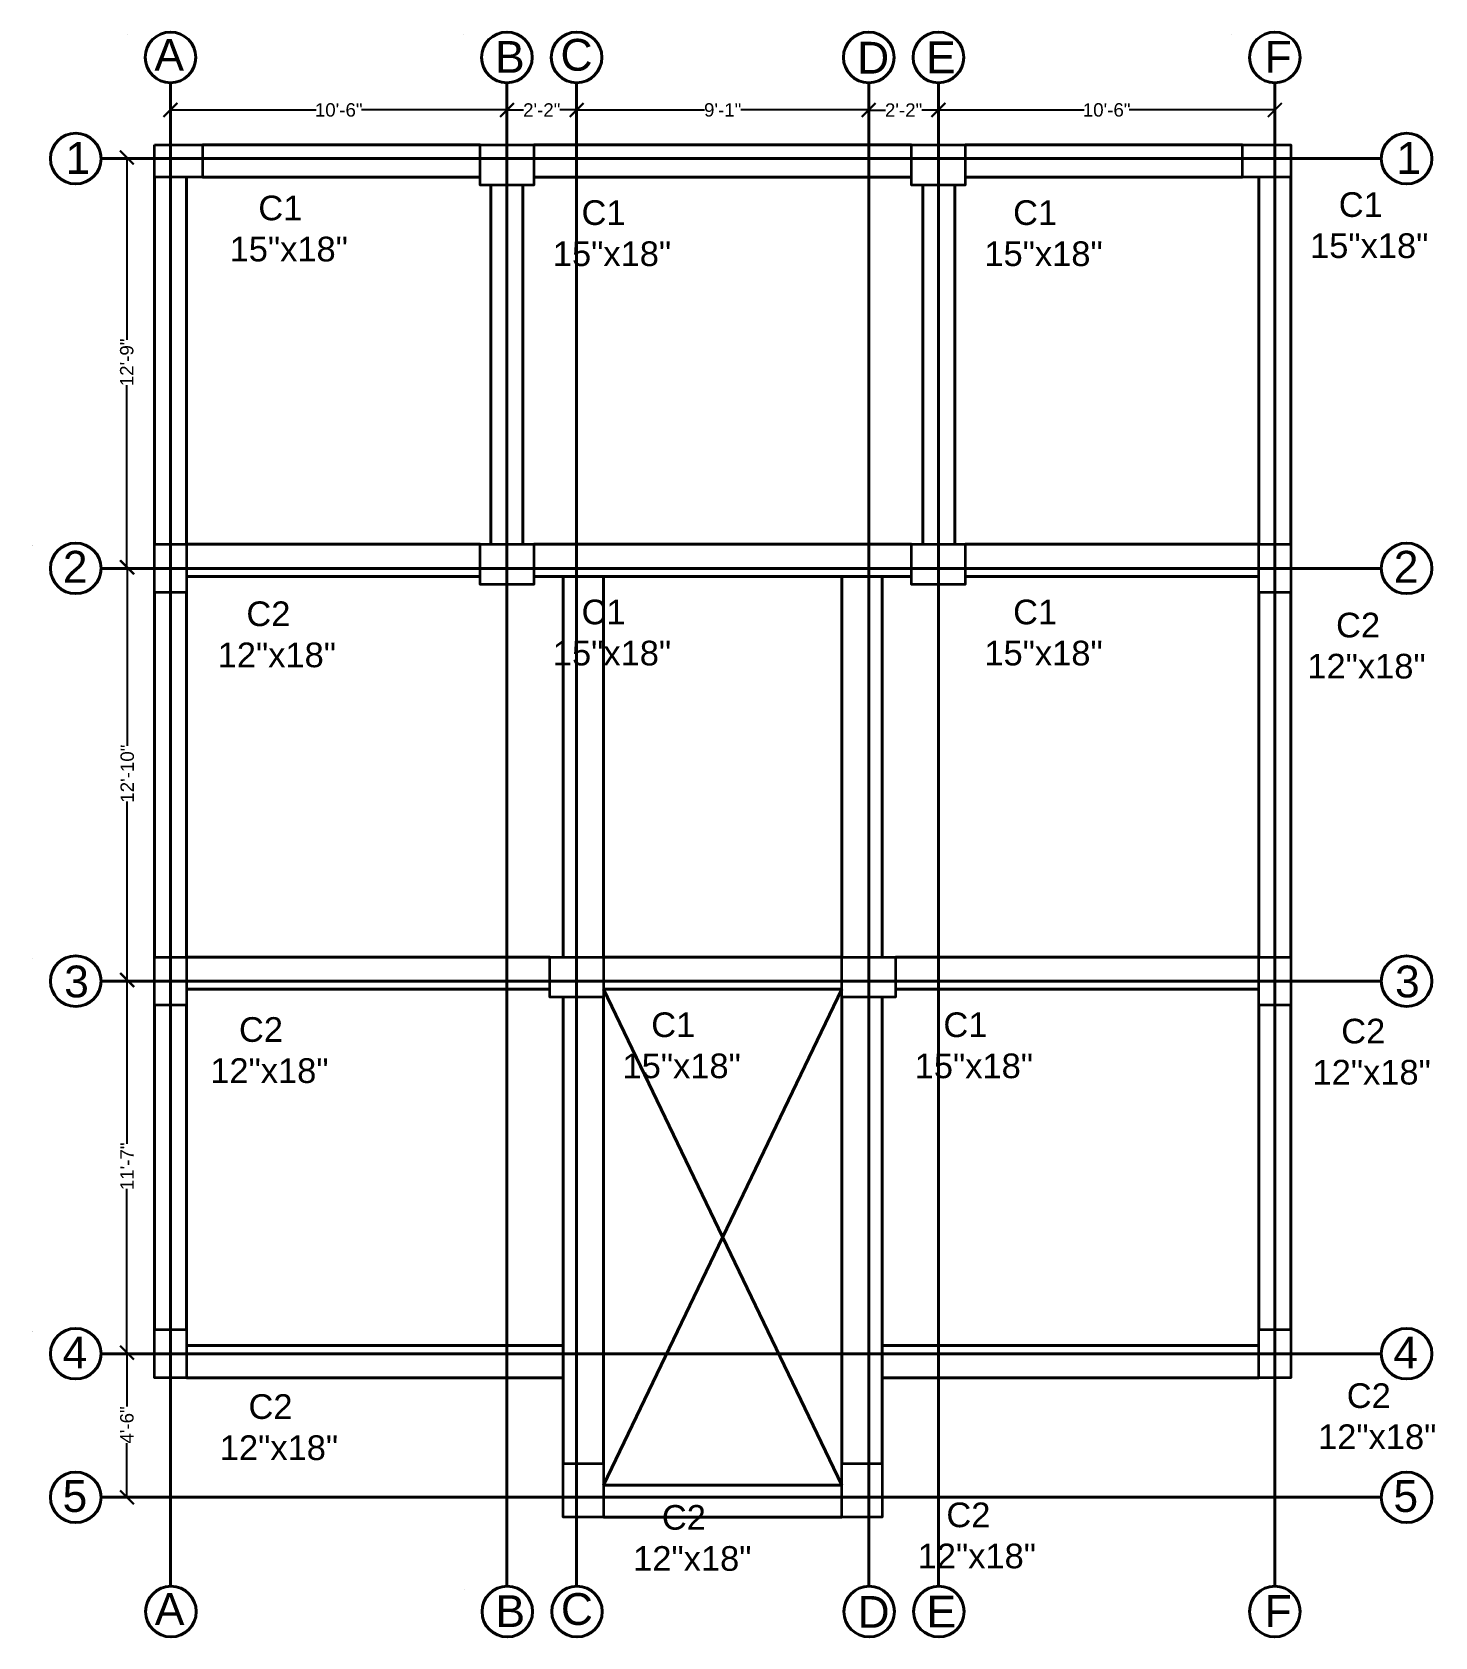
# Model space of a CAD drawing. Header units: inches. Extents: x -6918 to 21732, y -6368 to 1797.
# Drawn here: x 14579 to 15102, y 820 to 1419 of the extents above; entities that cross this region are included whole.
import ezdxf

# ---------------------------------------------------------------- set-up
doc = ezdxf.new("R2010")
doc.units = ezdxf.units.IN
doc.header["$MEASUREMENT"] = 0
doc.layers.add('COLOUMN', color=10, linetype='Continuous', lineweight=35)
doc.layers.add('Raling', color=1, linetype='Continuous', lineweight=15)
doc.layers.add('S-DIM', color=7, linetype='Continuous')
doc.styles.get("Standard").update_dxf_attribs({"font": 'arial.ttf'})
doc.dimstyles.get("Standard").update_dxf_attribs({"dimtxt": 5, "dimasz": 5.18, "dimexe": 0.18, "dimexo": 0.0625, "dimgap": 0.09, "dimtad": 0, "dimdec": 0, "dimzin": 0, "dimdsep": 46, "dimlunit": 3, "dimtxsty": 'Standard', "dimblk": 'ARCHTICK', "dimcen": 0.09, "dimclrd": 5, "dimadec": 0, "dimazin": 0, "dimtfac": 1, "dimtdec": 0, "dimtofl": 0, "dimtmove": 0, "dimatfit": 3, "dimldrblk": 'ARCHTICK', "dimfxl": 1, "dimtolj": 1, "dimtzin": 0, "dimarcsym": 0})

msp = doc.modelspace()

# ---------------------------------------------------------------- texts
at = {"layer": 'Raling', "color": 18, "lineweight": 40, "true_color": 0x000000, "attachment_point": 1}
for s, width, gutter_width, insert, char_height in [('A', 40.0209, 1, (14614.07, 1418.01), 0.2), ('A', 448.5329, 23.71, (14624.34, 1416.33), 11.86), ('A', 40.0209, 1, (14739.57, 1418.01), 0.2), ('B', 448.5329, 23.71, (14751.43, 1415.54), 11.86), ('C', 448.5329, 23.71, (14775.84, 1416.33), 11.86), ('D', 448.5329, 23.71, (14886.5, 1415.25), 11.86), ('E', 448.5329, 23.71, (14912.23, 1415.39), 11.86), ('A', 40.0209, 1, (15026.07, 1418.01), 0.2), ('F', 448.5329, 23.71, (15038.53, 1415.58), 11.86), ('A', 40.0209, 1, (14578.71, 1380.26), 0.2), ('1', 448.5329, 23.71, (14591.16, 1377.83), 11.86), ('1', 448.5329, 23.71, (15087.68, 1377.83), 11.86), ('   C1^J15"x18"', 348.0977, 18.4, (15055.48, 1359.13), 9.2015), ('   C1^J15"x18"', 348.0977, 18.4, (14652.39, 1357.87), 9.2015), ('   C1^J15"x18"', 348.0977, 18.4, (14772.98, 1356.13), 9.2015), ('   C1^J15"x18"', 348.0977, 18.4, (14933.98, 1356.13), 9.2015), ('A', 40.0209, 1, (14578.71, 1227.36), 0.2), ('A', 40.0209, 1, (14578.71, 1227.36), 0.2), ('2', 448.5329, 23.71, (14590.19, 1225.33), 11.86), ('2', 448.5329, 23.71, (14590.19, 1225.33), 11.86), ('2', 448.5329, 23.71, (15086.71, 1225.33), 11.86), ('   C2^J12"x18"', 348.0977, 18.4, (14647.94, 1206.46), 9.2015), ('   C1^J15"x18"', 348.0977, 18.4, (14772.98, 1207.13), 9.2015), ('   C1^J15"x18"', 348.0977, 18.4, (14933.98, 1207.13), 9.2015), ('   C2^J12"x18"', 348.0977, 18.4, (15054.47, 1202.25), 9.2015), ('A', 40.0209, 1, (14578.71, 1073.36), 0.2), ('A', 40.0209, 1, (14578.71, 1073.36), 0.2), ('3', 448.5329, 23.71, (14590.68, 1070.6), 11.86), ('3', 448.5329, 23.71, (14590.68, 1070.6), 11.86), ('3', 448.5329, 23.71, (15087.19, 1070.6), 11.86), ('   C2^J12"x18"', 348.0977, 18.4, (14645.17, 1051.35), 9.2015), ('   C1^J15"x18"', 348.0977, 18.4, (14798.98, 1053.13), 9.2015), ('   C1^J15"x18"', 348.0977, 18.4, (14907.98, 1053.13), 9.2015), ('   C2^J12"x18"', 348.0977, 18.4, (15056.4, 1050.76), 9.2015), ('A', 40.0209, 1, (14578.71, 934.36), 0.2), ('A', 40.0209, 1, (14578.71, 934.36), 0.2), ('4', 448.5329, 23.71, (14590.07, 932.2), 11.86), ('4', 448.5329, 23.71, (14590.07, 932.2), 11.86), ('4', 448.5329, 23.71, (15086.58, 932.2), 11.86), ('   C2^J12"x18"', 348.0977, 18.4, (14648.73, 910.67), 9.2015), ('   C2^J12"x18"', 348.0977, 18.4, (15058.46, 914.75), 9.2015), ('5', 448.5329, 23.71, (14590.07, 878.62), 11.86), ('5', 448.5329, 23.71, (15086.58, 878.62), 11.86), ('   C2^J12"x18"', 348.0977, 18.4, (14802.94, 869.33), 9.2015), ('   C2^J12"x18"', 348.0977, 18.4, (14909.09, 870.27), 9.2015), ('A', 448.5329, 23.71, (14624.49, 836.47), 11.86), ('A', 40.0209, 1, (14739.73, 838.14), 0.2), ('B', 448.5329, 23.71, (14751.58, 835.68), 11.86), ('C', 448.5329, 23.71, (14775.99, 836.47), 11.86), ('D', 448.5329, 23.71, (14886.66, 835.39), 11.86), ('E', 448.5329, 23.71, (14912.38, 835.52), 11.86), ('A', 40.0209, 1, (15026.07, 838.14), 0.2), ('F', 448.5329, 23.71, (15038.53, 835.72), 11.86), ('A', 40.0209, 1, (14740.44, 825.84), 0.2)]:
    msp.add_mtext_dynamic_manual_height_columns(s, width=width, gutter_width=gutter_width, heights=[0], dxfattribs=dict(at, insert=insert, char_height=char_height))

# ---------------------------------------------------------------- blocks, each defined once
blk = doc.blocks.new('ADFSDF')
at = {"layer": 'COLOUMN'}
for points in [[(-22327.73, -19135.6), (-22309.73, -19135.6), (-22309.73, -19147.6), (-22327.73, -19147.6)], [(-22206.23, -19135.6), (-22186.23, -19135.6), (-22186.23, -19150.6), (-22206.23, -19150.6)], [(-22045.23, -19135.6), (-22025.23, -19135.6), (-22025.23, -19150.6), (-22045.23, -19150.6)], [(-21921.73, -19135.6), (-21903.73, -19135.6), (-21903.73, -19147.6), (-21921.73, -19147.6)], [(-22315.73, -19284.6), (-22315.73, -19302.6), (-22327.73, -19302.6), (-22327.73, -19284.6)], [(-22206.23, -19284.6), (-22186.23, -19284.6), (-22186.23, -19299.6), (-22206.23, -19299.6)], [(-22045.23, -19284.6), (-22025.23, -19284.6), (-22025.23, -19299.6), (-22045.23, -19299.6)], [(-21903.73, -19284.6), (-21903.73, -19302.6), (-21915.73, -19302.6), (-21915.73, -19284.6)], [(-22315.73, -19438.6), (-22315.73, -19456.6), (-22327.73, -19456.6), (-22327.73, -19438.6)], [(-22180.23, -19438.6), (-22160.23, -19438.6), (-22160.23, -19453.6), (-22180.23, -19453.6)], [(-22071.23, -19438.6), (-22051.23, -19438.6), (-22051.23, -19453.6), (-22071.23, -19453.6)], [(-21903.73, -19438.6), (-21903.73, -19456.6), (-21915.73, -19456.6), (-21915.73, -19438.6)], [(-22315.73, -19577.6), (-22315.73, -19595.6), (-22327.73, -19595.6), (-22327.73, -19577.6)], [(-21903.73, -19577.6), (-21903.73, -19595.6), (-21915.73, -19595.6), (-21915.73, -19577.6)], [(-22160.23, -19627.6), (-22160.23, -19647.6), (-22175.23, -19647.6), (-22175.23, -19627.6)], [(-22056.23, -19627.6), (-22056.23, -19647.6), (-22071.23, -19647.6), (-22071.23, -19627.6)]]:
    blk.add_lwpolyline(points, close=True, dxfattribs=at)
blk = doc.blocks.new('_ArchTick')
at = {"color": 0, "linetype": 'ByBlock', "const_width": 0.15}
blk.add_lwpolyline([(-0.5, -0.5), (0.5, 0.5)], dxfattribs=at)
blk = doc.blocks.new('*D230')
at = {"layer": 'Defpoints', "color": 0, "lineweight": 40, "transparency": 16777216}
for p in [(14755.84, 1389.82), (14630.34, 1388.93), (14755.84, 1388.93)]:
    blk.add_point(p, dxfattribs=at)
at = {"layer": 'S-DIM', "color": 0, "lineweight": -2, "transparency": 16777216}
for p, q in [((14630.34, 1389), (14630.34, 1390)), ((14755.84, 1389), (14755.84, 1390))]:
    blk.add_line(p, q, dxfattribs=at)
at = {"layer": 'S-DIM', "color": 5, "lineweight": -2, "transparency": 16777216}
for p, q in [((14630.34, 1389.82), (14684.65, 1389.82)), ((14755.84, 1389.82), (14701.54, 1389.82))]:
    blk.add_line(p, q, dxfattribs=at)
at = {"layer": 'S-DIM', "color": 5, "lineweight": -2, "transparency": 16777216, "xscale": 5.18, "yscale": 5.18, "zscale": 5.18, "rotation": 180}
blk.add_blockref('_ArchTick', (14630.34, 1389.82), dxfattribs=at)
at = {"layer": 'S-DIM', "color": 5, "lineweight": -2, "transparency": 16777216, "xscale": 5.18, "yscale": 5.18, "zscale": 5.18}
blk.add_blockref('_ArchTick', (14755.84, 1389.82), dxfattribs=at)
at = {"layer": 'S-DIM', "color": 0, "lineweight": 40, "transparency": 16777216, "insert": (14693.09, 1389.82), "char_height": 5, "attachment_point": 5}
blk.add_mtext('\\A1;10\'-6"', dxfattribs=at)
blk = doc.blocks.new('*D231')
at = {"layer": 'Defpoints', "color": 0, "lineweight": 40, "transparency": 16777216}
for p in [(14755.84, 1389.82), (14781.84, 1389.82), (14781.84, 1389.82)]:
    blk.add_point(p, dxfattribs=at)
at = {"layer": 'S-DIM', "color": 0, "lineweight": -2, "transparency": 16777216}
for p, q in [((14755.84, 1389.88), (14755.84, 1390)), ((14781.84, 1389.88), (14781.84, 1390))]:
    blk.add_line(p, q, dxfattribs=at)
at = {"layer": 'S-DIM', "color": 5, "lineweight": -2, "transparency": 16777216}
for p, q in [((14755.84, 1389.82), (14762.06, 1389.82)), ((14781.84, 1389.82), (14775.62, 1389.82))]:
    blk.add_line(p, q, dxfattribs=at)
at = {"layer": 'S-DIM', "color": 5, "lineweight": -2, "transparency": 16777216, "xscale": 5.18, "yscale": 5.18, "zscale": 5.18, "rotation": 180}
blk.add_blockref('_ArchTick', (14755.84, 1389.82), dxfattribs=at)
at = {"layer": 'S-DIM', "color": 5, "lineweight": -2, "transparency": 16777216, "xscale": 5.18, "yscale": 5.18, "zscale": 5.18}
blk.add_blockref('_ArchTick', (14781.84, 1389.82), dxfattribs=at)
at = {"layer": 'S-DIM', "color": 0, "lineweight": 40, "transparency": 16777216, "insert": (14768.84, 1389.82), "char_height": 5, "attachment_point": 5}
blk.add_mtext('\\A1;2\'-2"', dxfattribs=at)
blk = doc.blocks.new('*D232')
at = {"layer": 'Defpoints', "color": 0, "lineweight": 40, "transparency": 16777216}
for p in [(14781.84, 1389.82), (14890.84, 1389.82), (14890.84, 1389.82)]:
    blk.add_point(p, dxfattribs=at)
at = {"layer": 'S-DIM', "color": 0, "lineweight": -2, "transparency": 16777216}
for p, q in [((14781.84, 1389.88), (14781.84, 1390)), ((14890.84, 1389.88), (14890.84, 1390))]:
    blk.add_line(p, q, dxfattribs=at)
at = {"layer": 'S-DIM', "color": 5, "lineweight": -2, "transparency": 16777216}
for p, q in [((14781.84, 1389.82), (14829.61, 1389.82)), ((14890.84, 1389.82), (14843.08, 1389.82))]:
    blk.add_line(p, q, dxfattribs=at)
at = {"layer": 'S-DIM', "color": 5, "lineweight": -2, "transparency": 16777216, "xscale": 5.18, "yscale": 5.18, "zscale": 5.18, "rotation": 180}
blk.add_blockref('_ArchTick', (14781.84, 1389.82), dxfattribs=at)
at = {"layer": 'S-DIM', "color": 5, "lineweight": -2, "transparency": 16777216, "xscale": 5.18, "yscale": 5.18, "zscale": 5.18}
blk.add_blockref('_ArchTick', (14890.84, 1389.82), dxfattribs=at)
at = {"layer": 'S-DIM', "color": 0, "lineweight": 40, "transparency": 16777216, "insert": (14836.34, 1389.82), "char_height": 5, "attachment_point": 5}
blk.add_mtext('\\A1;9\'-1"', dxfattribs=at)
blk = doc.blocks.new('*D233')
at = {"layer": 'Defpoints', "color": 0, "lineweight": 40, "transparency": 16777216}
for p in [(14890.84, 1389.82), (14916.84, 1389.82), (14916.84, 1389.78)]:
    blk.add_point(p, dxfattribs=at)
at = {"layer": 'S-DIM', "color": 5, "lineweight": -2, "transparency": 16777216}
for p, q in [((14890.84, 1389.78), (14897.06, 1389.78)), ((14916.84, 1389.78), (14910.62, 1389.78))]:
    blk.add_line(p, q, dxfattribs=at)
at = {"layer": 'S-DIM', "color": 0, "lineweight": -2, "transparency": 16777216}
for p, q in [((14890.84, 1389.75), (14890.84, 1389.6)), ((14916.84, 1389.75), (14916.84, 1389.6))]:
    blk.add_line(p, q, dxfattribs=at)
at = {"layer": 'S-DIM', "color": 5, "lineweight": -2, "transparency": 16777216, "xscale": 5.18, "yscale": 5.18, "zscale": 5.18, "rotation": 180}
blk.add_blockref('_ArchTick', (14890.84, 1389.78), dxfattribs=at)
at = {"layer": 'S-DIM', "color": 5, "lineweight": -2, "transparency": 16777216, "xscale": 5.18, "yscale": 5.18, "zscale": 5.18}
blk.add_blockref('_ArchTick', (14916.84, 1389.78), dxfattribs=at)
at = {"layer": 'S-DIM', "color": 0, "lineweight": 40, "transparency": 16777216, "insert": (14903.84, 1389.78), "char_height": 5, "attachment_point": 5}
blk.add_mtext('\\A1;2\'-2"', dxfattribs=at)
blk = doc.blocks.new('*D234')
at = {"layer": 'Defpoints', "color": 0, "lineweight": 40, "transparency": 16777216}
for p in [(14614.04, 1372.1), (14614.04, 1219.2), (14614.04, 1219.2)]:
    blk.add_point(p, dxfattribs=at)
at = {"layer": 'S-DIM', "color": 5, "lineweight": -2, "transparency": 16777216}
for p, q in [((14614.04, 1372.1), (14614.04, 1304.09)), ((14614.04, 1219.2), (14614.04, 1287.21))]:
    blk.add_line(p, q, dxfattribs=at)
at = {"layer": 'S-DIM', "color": 0, "lineweight": -2, "transparency": 16777216}
for p, q in [((14614.1, 1372.1), (14614.22, 1372.1)), ((14614.1, 1219.2), (14614.22, 1219.2))]:
    blk.add_line(p, q, dxfattribs=at)
at = {"layer": 'S-DIM', "color": 5, "lineweight": -2, "transparency": 16777216, "xscale": 5.18, "yscale": 5.18, "zscale": 5.18}
for p, rotation in [((14614.04, 1372.1), 90), ((14614.04, 1219.2), 270)]:
    blk.add_blockref('_ArchTick', p, dxfattribs=dict(at, rotation=rotation))
at = {"layer": 'S-DIM', "color": 0, "lineweight": 40, "transparency": 16777216, "insert": (14614.04, 1295.65), "char_height": 5, "attachment_point": 5, "rotation": 90}
blk.add_mtext('\\A1;12\'-9"', dxfattribs=at)
blk = doc.blocks.new('*D235')
at = {"layer": 'Defpoints', "color": 0, "lineweight": 40, "transparency": 16777216}
for p in [(14614.1, 1219.2), (14614.1, 1065.2), (14614.23, 1065.2)]:
    blk.add_point(p, dxfattribs=at)
at = {"layer": 'S-DIM', "color": 0, "lineweight": -2, "transparency": 16777216}
for p, q in [((14614.16, 1219.2), (14614.41, 1219.2)), ((14614.16, 1065.2), (14614.41, 1065.2))]:
    blk.add_line(p, q, dxfattribs=at)
at = {"layer": 'S-DIM', "color": 5, "lineweight": -2, "transparency": 16777216}
for p, q in [((14614.23, 1219.2), (14614.23, 1152.59)), ((14614.23, 1065.2), (14614.23, 1131.82))]:
    blk.add_line(p, q, dxfattribs=at)
at = {"layer": 'S-DIM', "color": 5, "lineweight": -2, "transparency": 16777216, "xscale": 5.18, "yscale": 5.18, "zscale": 5.18}
for p, rotation in [((14614.23, 1219.2), 90), ((14614.23, 1065.2), 270)]:
    blk.add_blockref('_ArchTick', p, dxfattribs=dict(at, rotation=rotation))
at = {"layer": 'S-DIM', "color": 0, "lineweight": 40, "transparency": 16777216, "insert": (14614.23, 1142.2), "char_height": 5, "attachment_point": 5, "rotation": 90}
blk.add_mtext('\\A1;12\'-10"', dxfattribs=at)
blk = doc.blocks.new('*D236')
at = {"layer": 'Defpoints', "color": 0, "lineweight": 40, "transparency": 16777216}
for p in [(14614.1, 1065.2), (14614.1, 926.2), (14614.1, 926.2)]:
    blk.add_point(p, dxfattribs=at)
at = {"layer": 'S-DIM', "color": 5, "lineweight": -2, "transparency": 16777216}
for p, q in [((14614.1, 1065.2), (14614.1, 1004.15)), ((14614.1, 926.2), (14614.1, 987.26))]:
    blk.add_line(p, q, dxfattribs=at)
at = {"layer": 'S-DIM', "color": 0, "lineweight": -2, "transparency": 16777216}
for p, q in [((14614.16, 1065.2), (14614.28, 1065.2)), ((14614.16, 926.2), (14614.28, 926.2))]:
    blk.add_line(p, q, dxfattribs=at)
at = {"layer": 'S-DIM', "color": 5, "lineweight": -2, "transparency": 16777216, "xscale": 5.18, "yscale": 5.18, "zscale": 5.18}
for p, rotation in [((14614.1, 1065.2), 90), ((14614.1, 926.2), 270)]:
    blk.add_blockref('_ArchTick', p, dxfattribs=dict(at, rotation=rotation))
at = {"layer": 'S-DIM', "color": 0, "lineweight": 40, "transparency": 16777216, "insert": (14614.1, 995.7), "char_height": 5, "attachment_point": 5, "rotation": 90}
blk.add_mtext('\\A1;11\'-7"', dxfattribs=at)
blk = doc.blocks.new('*D238')
at = {"layer": 'Defpoints', "color": 0, "lineweight": 40, "transparency": 16777216}
for p in [(14916.84, 1389.82), (15042.34, 1389.82), (15042.34, 1389.82)]:
    blk.add_point(p, dxfattribs=at)
at = {"layer": 'S-DIM', "color": 0, "lineweight": -2, "transparency": 16777216}
for p, q in [((14916.84, 1389.88), (14916.84, 1390)), ((15042.34, 1389.88), (15042.34, 1390))]:
    blk.add_line(p, q, dxfattribs=at)
at = {"layer": 'S-DIM', "color": 5, "lineweight": -2, "transparency": 16777216}
for p, q in [((14916.84, 1389.82), (14971.15, 1389.82)), ((15042.34, 1389.82), (14988.04, 1389.82))]:
    blk.add_line(p, q, dxfattribs=at)
at = {"layer": 'S-DIM', "color": 5, "lineweight": -2, "transparency": 16777216, "xscale": 5.18, "yscale": 5.18, "zscale": 5.18, "rotation": 180}
blk.add_blockref('_ArchTick', (14916.84, 1389.82), dxfattribs=at)
at = {"layer": 'S-DIM', "color": 5, "lineweight": -2, "transparency": 16777216, "xscale": 5.18, "yscale": 5.18, "zscale": 5.18}
blk.add_blockref('_ArchTick', (15042.34, 1389.82), dxfattribs=at)
at = {"layer": 'S-DIM', "color": 0, "lineweight": 40, "transparency": 16777216, "insert": (14979.59, 1389.82), "char_height": 5, "attachment_point": 5}
blk.add_mtext('\\A1;10\'-6"', dxfattribs=at)
blk = doc.blocks.new('*D239')
at = {"layer": 'Defpoints', "color": 0, "lineweight": 40, "transparency": 16777216}
for p in [(14614.1, 926.2), (14614.1, 872.21), (14614.1, 872.21)]:
    blk.add_point(p, dxfattribs=at)
at = {"layer": 'S-DIM', "color": 5, "lineweight": -2, "transparency": 16777216}
for p, q in [((14614.1, 926.2), (14614.1, 906.04)), ((14614.1, 872.21), (14614.1, 892.37))]:
    blk.add_line(p, q, dxfattribs=at)
at = {"layer": 'S-DIM', "color": 0, "lineweight": -2, "transparency": 16777216}
for p, q in [((14614.16, 926.2), (14614.28, 926.2)), ((14614.04, 872.21), (14613.92, 872.21))]:
    blk.add_line(p, q, dxfattribs=at)
at = {"layer": 'S-DIM', "color": 5, "lineweight": -2, "transparency": 16777216, "xscale": 5.18, "yscale": 5.18, "zscale": 5.18}
for p, rotation in [((14614.1, 926.2), 90), ((14614.1, 872.21), 270)]:
    blk.add_blockref('_ArchTick', p, dxfattribs=dict(at, rotation=rotation))
at = {"layer": 'S-DIM', "color": 0, "lineweight": 40, "transparency": 16777216, "insert": (14614.1, 899.21), "char_height": 5, "attachment_point": 5, "rotation": 90}
blk.add_mtext('\\A1;4\'-6"', dxfattribs=at)

# ---------------------------------------------------------------- dimensions: what is measured, and where the dimension line sits
at = {"layer": 'S-DIM', "color": 18, "lineweight": 40, "true_color": 0x000000}
for p1, p2, distance, picture, middle in [((14630.34305176, 1388.93284424), (14755.84305176, 1388.93284424), 0.88353135, '*D230', (14693.09305176, 1389.8163756)), ((14755.84, 1389.82), (14781.84, 1389.82), 0, '*D231', (14768.84, 1389.82)), ((14781.84, 1389.82), (14890.84, 1389.82), 0, '*D232', (14836.34, 1389.82)), ((14890.84, 1389.82), (14916.84, 1389.82), -0.04, '*D233', (14903.84, 1389.78)), ((14916.84305176, 1389.8163756), (15042.34305176, 1389.8163756), 0, '*D238', (14979.59305176, 1389.8163756)), ((14614.04, 1372.1), (14614.04, 1219.2), 0, '*D234', (14614.04, 1295.65)), ((14614.1, 1219.2), (14614.1, 1065.2), 0.13, '*D235', (14614.23, 1142.2)), ((14614.1, 1065.2), (14614.1, 926.2), 0, '*D236', (14614.1, 995.7)), ((14614.1, 926.2), (14614.1, 872.21), 0, '*D239', (14614.1, 899.21))]:
    dim = msp.add_aligned_dim(p1=p1, p2=p2, distance=distance, dimstyle='Standard', dxfattribs=at)
    dim.commit()
    dim.dimension.update_dxf_attribs({"geometry": picture, "text_midpoint": middle})

# ---------------------------------------------------------------- linework, layer by layer
at = {"layer": 'Raling', "color": 18, "lineweight": 40, "true_color": 0x000000}
for p, q in [((14630.34, 1400), (14630.34, 839.01)), ((14755.84, 1400), (14755.84, 839.01)), ((14781.84, 1400), (14781.84, 839.01)), ((14890.84, 1400), (14890.84, 839.01)), ((14916.84, 1400), (14916.84, 839.01)), ((15042.34, 1400), (15042.34, 839.01)), ((14604.42, 1371.69), (15082.05, 1371.69)), ((14642.34, 1376.8), (14745.84, 1376.8)), ((14765.84, 1376.8), (14906.84, 1376.8)), ((14926.84, 1376.8), (15030.34, 1376.8)), ((14624.34, 1364.8), (14624.34, 1227.8)), ((14636.34, 1364.8), (14636.34, 1227.8)), ((14642.34, 1364.8), (14745.84, 1364.8)), ((14749.84, 1361.8), (14749.84, 1227.8)), ((14761.84, 1361.8), (14761.84, 1227.8)), ((14765.84, 1364.8), (14906.84, 1364.8)), ((14910.98, 1361.8), (14910.98, 1227.8)), ((14922.98, 1361.8), (14922.98, 1227.8)), ((14926.84, 1364.8), (15030.34, 1364.8)), ((15036.34, 1364.8), (15036.34, 1227.8)), ((15048.34, 1364.8), (15048.34, 1227.8)), ((14636.34, 1227.8), (14745.84, 1227.8)), ((14765.84, 1227.8), (14906.84, 1227.8)), ((14926.84, 1227.8), (15036.34, 1227.8)), ((14604.42, 1218.8), (15082.05, 1218.8)), ((14636.34, 1215.8), (14745.84, 1215.8)), ((14765.84, 1215.8), (14906.84, 1215.8)), ((14776.84, 1073.8), (14776.84, 1215.8)), ((14791.84, 1073.8), (14791.84, 1215.8)), ((14880.84, 1073.8), (14880.84, 1215.8)), ((14895.84, 1073.8), (14895.84, 1215.8)), ((14926.84, 1215.8), (15036.34, 1215.8)), ((14624.34, 1209.8), (14624.34, 1073.8)), ((14636.34, 1209.8), (14636.34, 1073.8)), ((15036.34, 1209.8), (15036.34, 1073.8)), ((15048.34, 1209.8), (15048.34, 1073.8)), ((14636.34, 1073.8), (14771.84, 1073.8)), ((14791.84, 1073.8), (14880.84, 1073.8)), ((14900.84, 1073.8), (15036.34, 1073.8)), ((14604.42, 1064.8), (15082.05, 1064.8)), ((14636.34, 1061.8), (14771.84, 1061.8)), ((14791.84, 1061.8), (14880.84, 1061.8)), ((14791.84, 1061.8), (14880.84, 876.8)), ((14791.84, 876.8), (14880.84, 1061.8)), ((14900.84, 1061.8), (15036.34, 1061.8)), ((14624.34, 1055.8), (14624.34, 934.8)), ((14636.34, 1055.8), (14636.34, 934.8)), ((14776.84, 884.8), (14776.84, 1058.8)), ((14791.84, 884.8), (14791.84, 1058.8)), ((14880.84, 884.8), (14880.84, 1058.8)), ((14895.84, 884.8), (14895.84, 1058.8)), ((15036.34, 1055.8), (15036.34, 934.8)), ((15048.34, 1055.8), (15048.34, 934.8)), ((14636.34, 928.8), (14776.84, 928.8)), ((15036.34, 928.8), (14895.84, 928.8)), ((14604.42, 925.8), (15082.05, 925.8)), ((14636.34, 916.8), (14776.84, 916.8)), ((15036.34, 916.8), (14895.84, 916.8)), ((14791.84, 876.8), (14880.84, 876.8)), ((14604.42, 872.21), (15082.05, 872.21)), ((14791.84, 864.8), (14880.84, 864.8))]:
    msp.add_line(p, q, dxfattribs=at)
for centre in [(14630.34, 1409.44), (14755.84, 1409.44), (14781.84, 1409.44), (14890.84, 1409.44), (14916.84, 1409.44), (15042.34, 1409.44), (14594.98, 1371.69), (15091.49, 1371.69), (14594.98, 1218.8), (14594.98, 1218.8), (15091.49, 1218.8), (14594.98, 1064.8), (14594.98, 1064.8), (15091.49, 1064.8), (14594.98, 925.8), (14594.98, 925.8), (15091.49, 925.8), (14594.98, 872.21), (15091.49, 872.21), (14630.5, 829.58), (14756, 829.58), (14782, 829.58), (14891, 829.58), (14917, 829.58), (15042.34, 829.57)]:
    msp.add_circle(centre, 9.44, dxfattribs=at)

# ---------------------------------------------------------------- block references
at = {"layer": 'COLOUMN'}
msp.add_blockref('ADFSDF', (36952.07, 20512.39), dxfattribs=at)
msp.add_blockref('ADFSDF', (36952.07, 20512.39), dxfattribs=at)

msp.set_redraw_order([(e.dxf.handle, doc.entitydb.next_handle()) for e in msp.query("TEXT MTEXT ATTDEF DIMENSION ARC_DIMENSION")])  # texts and dimensions are drawn at this point

doc.saveas('drawing.dxf')
